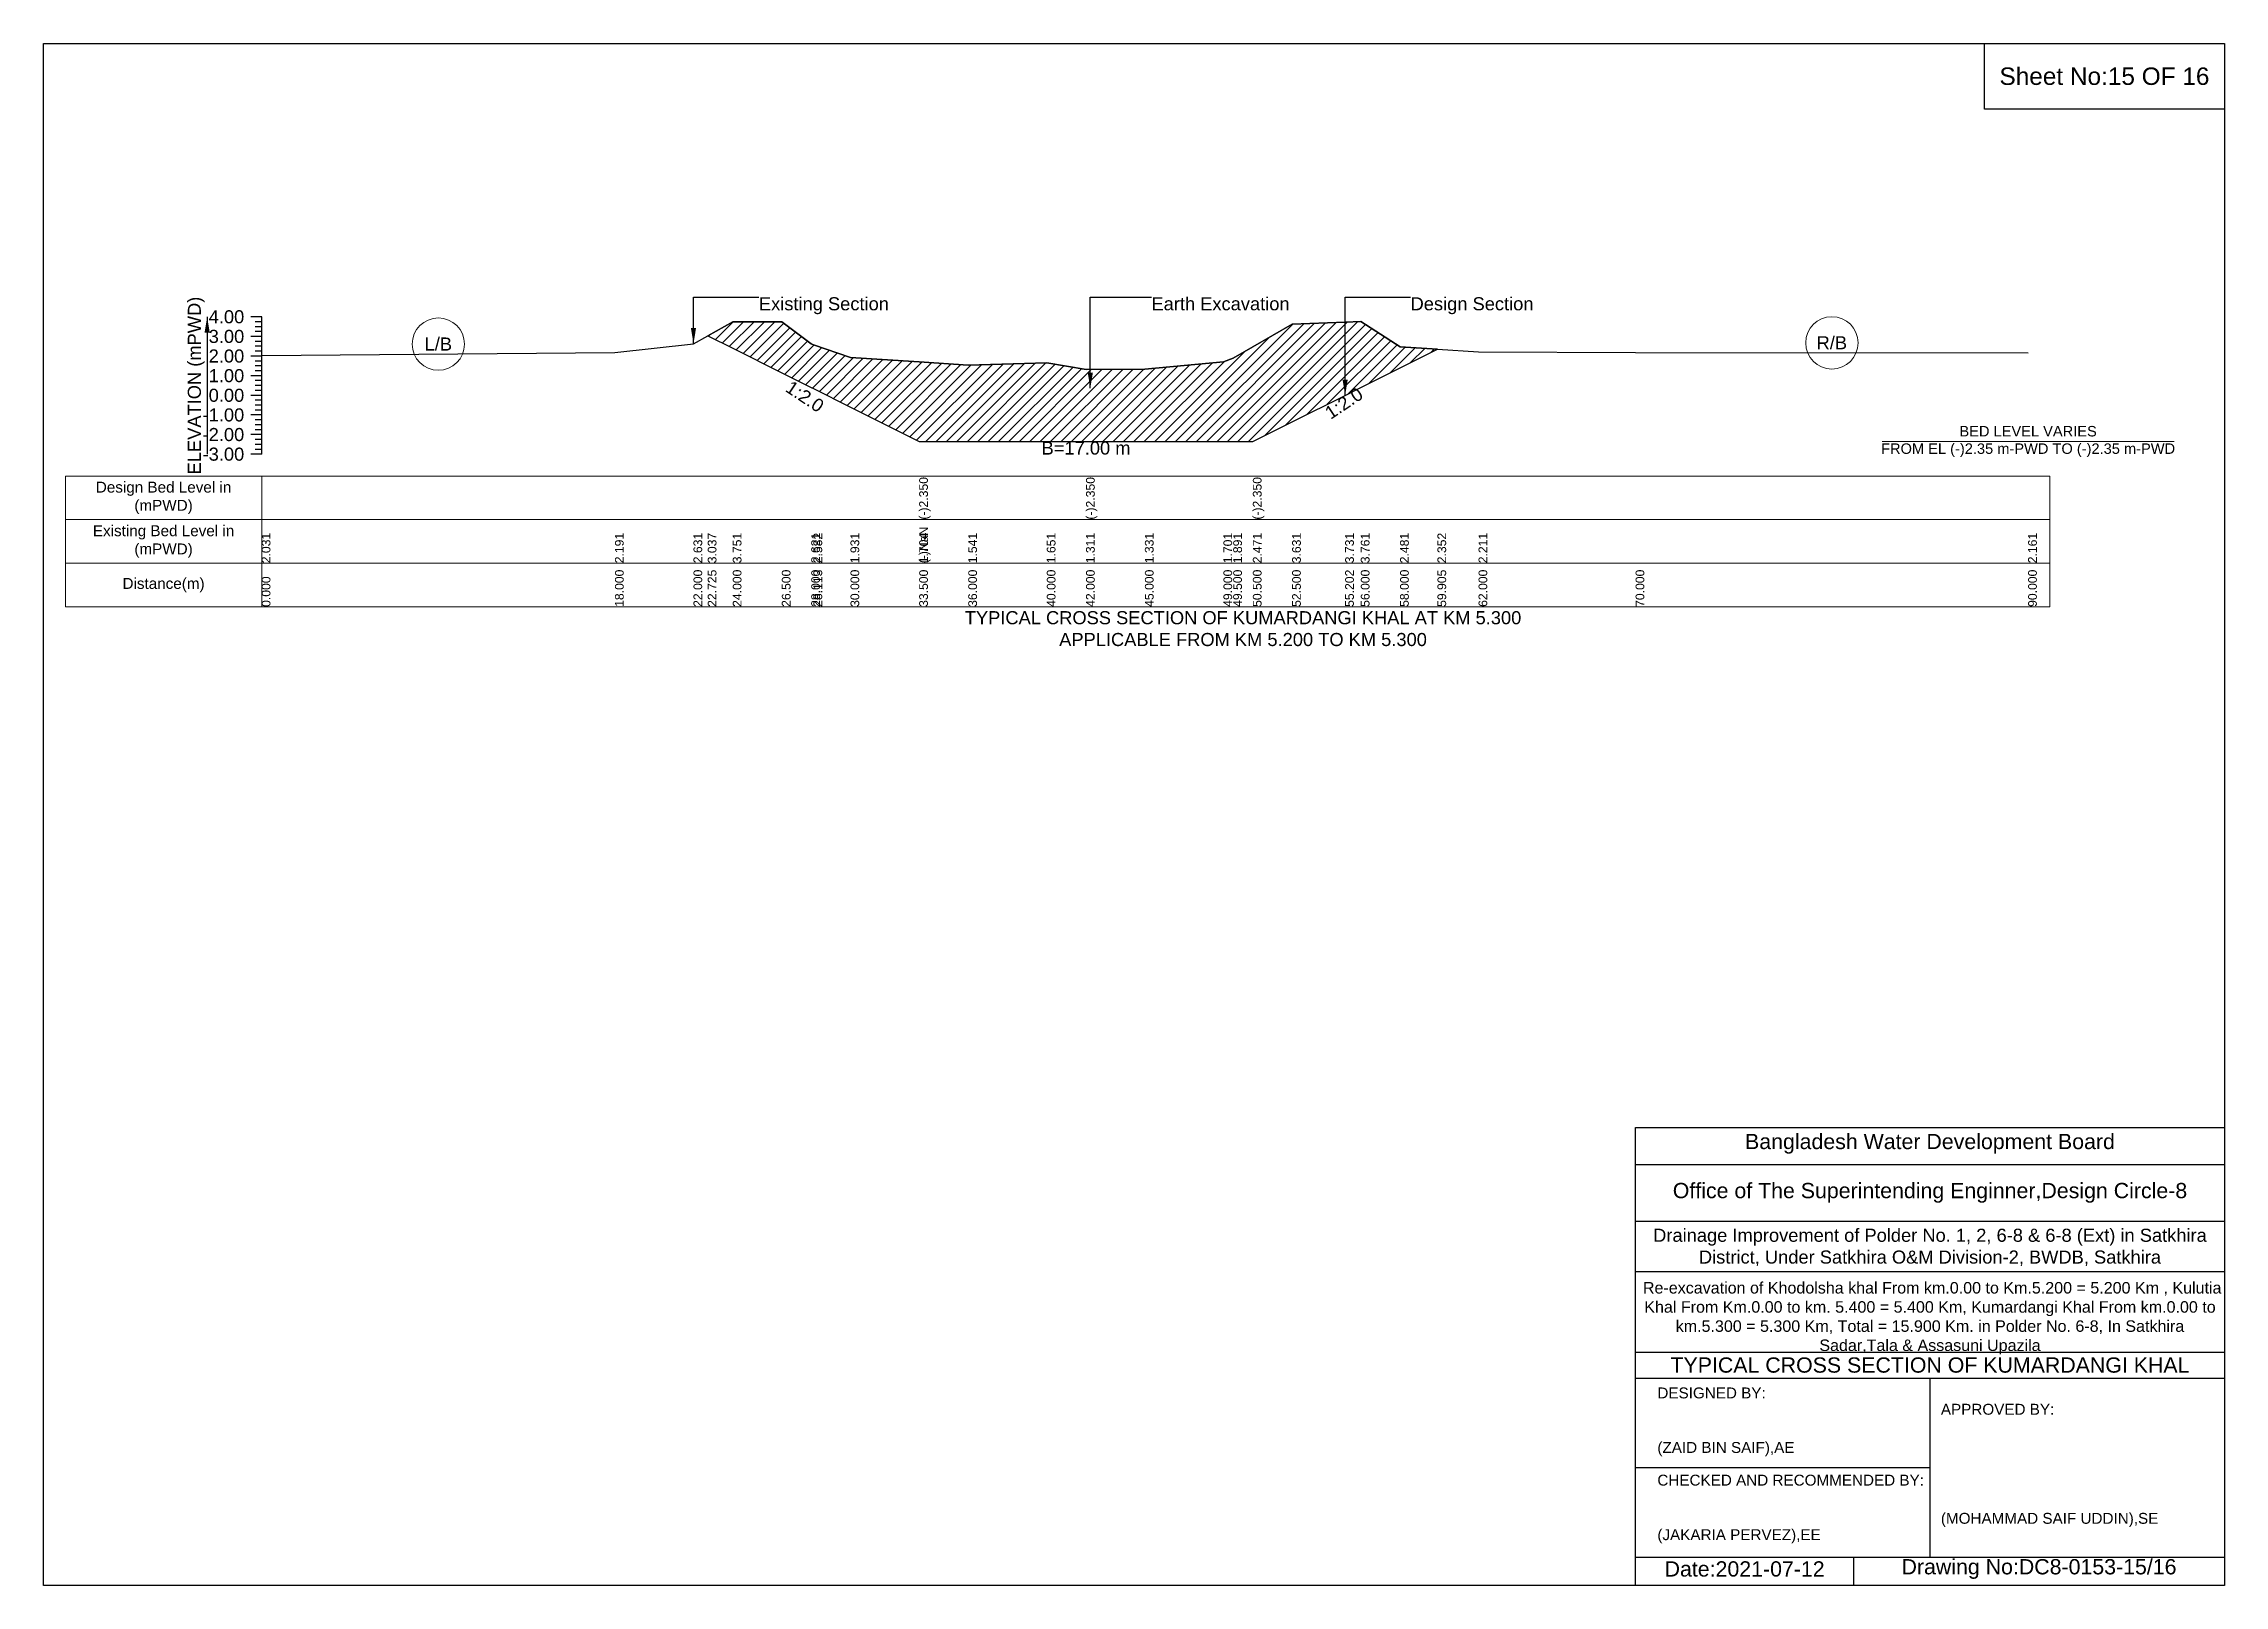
# Model space of a CAD drawing. Header units: inches. Extents: x 91000 to 568000, y -5656 to 0.
# Drawn here: x 550000 to 558000, y -5656 to 0 of the extents above; entities that cross this region are included whole.
import ezdxf

# ---------------------------------------------------------------- set-up
doc = ezdxf.new("R2010")
doc.units = ezdxf.units.IN
doc.header["$LTSCALE"] = 7
doc.header["$MEASUREMENT"] = 0
for name, color, linetype, lineweight in [('Cross section Data Border', 7, 'Continuous', 9), ('Cross Section Labels', 7, 'Continuous', 9), ('Existing_Bed_Level for Xsection', 7, 'Continuous', 25)]:
    doc.layers.add(name, color=color, linetype=linetype, lineweight=lineweight)
doc.styles.get("Standard").update_dxf_attribs({"font": 'arial.ttf'})
doc.dimstyles.get("Standard").update_dxf_attribs({"dimtxt": 0.18, "dimasz": 0.18, "dimexe": 0.18, "dimexo": 0.0625, "dimgap": 0.09, "dimtad": 0, "dimtih": 1, "dimtoh": 1, "dimdec": 4, "dimzin": 0, "dimdsep": 46, "dimtxsty": 'Standard', "dimcen": 0.09, "dimadec": 0, "dimazin": 0, "dimtfac": 1, "dimtdec": 4, "dimtofl": 0, "dimtmove": 0, "dimatfit": 3, "dimfxl": 1, "dimtolj": 1, "dimtzin": 0, "dimarcsym": 0})

msp = doc.modelspace()

# ---------------------------------------------------------------- texts
at = {"attachment_point": 5}
for s, insert, char_height in [('Sheet No:15 OF 16', (557560, -120), 64), ('Bangladesh Water Development Board', (556920, -4036), 56), ('Office of The Superintending Enginner,Design Circle-8', (556920, -4216), 56)]:
    msp.add_mtext(s, dxfattribs=dict(at, insert=insert, char_height=char_height))
for s, insert, char_height, width, attachment_point in [('Drainage Improvement of Polder No. 1, 2, 6-8 & 6-8 (Ext) in Satkhira District, Under Satkhira O&M Division-2, BWDB, Satkhira', (556920, -4416), 48, 2240, 5), (' Re-excavation of Khodolsha khal From km.0.00 to Km.5.200 = 5.200 Km , Kulutia Khal From Km.0.00 to km. 5.400 = 5.400 Km, Kumardangi Khal From km.0.00 to km.5.300 = 5.300 Km, Total = 15.900 Km. in Polder No. 6-8, In Satkhira Sadar,Tala & Assasuni Upazila', (556920, -4676), 42.1524, 2160, 5), ('TYPICAL CROSS SECTION OF KUMARDANGI KHAL', (556920, -4848), 56, 2240, 5), ('DESIGNED BY:^J^J^J(ZAID BIN SAIF),AE', (555920, -5056), 40, 1120, 4), ('APPROVED BY:^J^J^J^J^J^J(MOHAMMAD SAIF UDDIN),SE', (556960, -5216), 40, 1120, 4), ('CHECKED AND RECOMMENDED BY:^J^J^J(JAKARIA PERVEZ),EE', (555920, -5376), 40, 1120, 4), ('Date:2021-07-12', (556240, -5596), 56, 1120, 5), ('Drawing No:DC8-0153-15/16', (557320, -5596), 56, 1760, 5)]:
    msp.add_mtext(s, dxfattribs=dict(insert=insert, char_height=char_height, width=width, attachment_point=attachment_point))
at = {"layer": 'Cross section Data Border', "char_height": 40, "width": 640, "attachment_point": 5}
for s, insert in [('Design Bed Level in (mPWD)', (550440, -1666.4)), ('Existing Bed Level in (mPWD)', (550440, -1826.4)), ('Distance(m)', (550440, -1986.4))]:
    msp.add_mtext(s, dxfattribs=dict(at, insert=insert))
at = {"layer": 'Cross Section Labels'}
for s, insert, char_height, attachment_point in [('Existing Section', (552624, -930.4), 48, 1), ('Earth Excavation', (554064, -930.4), 48, 1), ('Design Section', (555014.6, -930.4), 48, 1), ('L/B', (551448, -1102.4), 48, 5), ('R/B', (556560, -1097.7), 48, 5), ('BED LEVEL VARIES ^JFROM EL (-)2.35 m-PWD TO (-)2.35 m-PWD', (557280, -1459.6), 38.4, 5), ('B=17.00 m', (553824, -1459.6), 48, 2), ('TYPICAL CROSS SECTION OF KUMARDANGI KHAL AT KM 5.300^JAPPLICABLE FROM KM 5.200 TO KM 5.300', (554400, -2146.4), 48, 5)]:
    msp.add_mtext(s, dxfattribs=dict(at, insert=insert, char_height=char_height, attachment_point=attachment_point))
at = {"layer": 'Cross Section Labels', "char_height": 48, "attachment_point": 2}
for insert, rotation in [((552806.1, -1274.7), 326.30993), ((554756.6, -1299.3), 33.69007)]:
    msp.add_mtext('1:2.0', dxfattribs=dict(at, insert=insert, rotation=rotation))
at = {"layer": 'Existing_Bed_Level for Xsection', "rotation": 90}
for s, insert, char_height, attachment_point in [('ELEVATION (mPWD)', (550560, -1254.4), 48, 5), ('(-)2.350', (553212, -1746.4), 32, 1), ('(-)2.350', (553824, -1746.4), 32, 1), ('(-)2.350', (554436, -1746.4), 32, 1), ('2.031', (550800, -1906.4), 32, 1), ('2.191', (552096, -1906.4), 32, 1), ('2.191', (552096, -1906.4), 32, 1), ('2.631', (552384, -1906.4), 32, 1), ('3.037', (552436.2, -1906.4), 32, 1), ('3.751', (552528, -1906.4), 32, 1), ('3.751', (552528, -1906.4), 32, 1), ('2.621', (552816, -1906.4), 32, 1), ('2.582', (552824.1, -1906.4), 32, 1), ('1.931', (552960, -1906.4), 32, 1), ('(-)NaN', (553212, -1906.4), 32, 1), ('1.704', (553212, -1906.4), 32, 1), ('1.704', (553212, -1906.4), 32, 1), ('1.541', (553392, -1906.4), 32, 1), ('1.651', (553680, -1906.4), 32, 1), ('1.311', (553824, -1906.4), 32, 1), ('1.311', (553824, -1906.4), 32, 1), ('1.311', (553824, -1906.4), 32, 1), ('1.331', (554040, -1906.4), 32, 1), ('1.701', (554328, -1906.4), 32, 1), ('1.891', (554364, -1906.4), 32, 1), ('2.471', (554436, -1906.4), 32, 1), ('2.471', (554436, -1906.4), 32, 1), ('2.471', (554436, -1906.4), 32, 1), ('3.631', (554580, -1906.4), 32, 1), ('3.731', (554774.6, -1906.4), 32, 1), ('3.761', (554832, -1906.4), 32, 1), ('2.481', (554976, -1906.4), 32, 1), ('2.352', (555113.1, -1906.4), 32, 1), ('2.211', (555264, -1906.4), 32, 1), ('2.161', (557280, -1906.4), 32, 1), ('0.000', (550800, -2066.4), 32, 1), ('18.000', (552096, -2066.4), 32, 1), ('22.000', (552384, -2066.4), 32, 1), ('22.725', (552436.2, -2066.4), 32, 1), ('24.000', (552528, -2066.4), 32, 1), ('26.500', (552708, -2066.4), 32, 1), ('28.000', (552816, -2066.4), 32, 1), ('28.113', (552824.1, -2066.4), 32, 1), ('30.000', (552960, -2066.4), 32, 1), ('33.500', (553212, -2066.4), 32, 1), ('33.500', (553212, -2066.4), 32, 1), ('33.500', (553212, -2066.4), 32, 1), ('36.000', (553392, -2066.4), 32, 1), ('40.000', (553680, -2066.4), 32, 1), ('42.000', (553824, -2066.4), 32, 1), ('42.000', (553824, -2066.4), 32, 1), ('42.000', (553824, -2066.4), 32, 1), ('45.000', (554040, -2066.4), 32, 1), ('49.000', (554328, -2066.4), 32, 1), ('49.500', (554364, -2066.4), 32, 1), ('50.500', (554436, -2066.4), 32, 1), ('50.500', (554436, -2066.4), 32, 1), ('50.500', (554436, -2066.4), 32, 1), ('52.500', (554580, -2066.4), 32, 1), ('55.202', (554774.6, -2066.4), 32, 1), ('56.000', (554832, -2066.4), 32, 1), ('58.000', (554976, -2066.4), 32, 1), ('59.905', (555113.1, -2066.4), 32, 1), ('62.000', (555264, -2066.4), 32, 1), ('70.000', (555840, -2066.4), 32, 1), ('90.000', (557280, -2066.4), 32, 1)]:
    msp.add_mtext(s, dxfattribs=dict(at, insert=insert, char_height=char_height, attachment_point=attachment_point))
at = {"layer": 'Existing_Bed_Level for Xsection', "char_height": 48, "attachment_point": 6}
for s, insert in [('4.00', (550736, -1002.4)), ('3.00', (550736, -1074.4)), ('2.00', (550736, -1146.4)), ('1.00', (550736, -1218.4)), ('0.00', (550736, -1290.4)), ('-1.00', (550736, -1362.4)), ('-2.00', (550736, -1434.4)), ('-3.00', (550736, -1506.4))]:
    msp.add_mtext(s, dxfattribs=dict(at, insert=insert))

# ---------------------------------------------------------------- hatches: boundary and pattern name
at = {"layer": 'Existing_Bed_Level for Xsection'}
h = msp.add_hatch(dxfattribs=at)
h.set_pattern_fill('ANSI31', color=256, scale=216, style=0)
h.paths.add_polyline_path([(552436.2, -1071.7), (552528, -1117.6), (552708, -1207.6), (552816, -1261.6), (552824.1, -1265.7), (552960, -1333.6), (553212, -1459.6), (553392, -1459.6), (553680, -1459.6), (553824, -1459.6), (554040, -1459.6), (554328, -1459.6), (554364, -1459.6), (554436, -1459.6), (554580, -1387.6), (554774.6, -1290.3), (554832, -1261.6), (554976, -1189.6), (555113.1, -1121), (554976, -1111.8), (554832, -1019.6), (554774.6, -1021.7), (554580, -1029), (554436, -1112.5), (554364, -1154.2), (554328, -1167.9), (554040, -1194.6), (553824, -1196), (553680, -1171.5), (553392, -1179.4), (553212, -1167.7), (552960, -1151.4), (552824.1, -1104.5), (552816, -1101.7), (552708, -1020.3), (552528, -1020.3)])

# ---------------------------------------------------------------- linework, layer by layer
for points in [[(550000, 0), (558000, 0), (558000, -5656), (550000, -5656)], [(557120, 0), (558000, 0), (558000, -240), (557120, -240)]]:
    msp.add_lwpolyline(points, close=True)
for points in [[(555840, -5656), (555840, -3976), (558000, -3976)], [(555840, -4112), (558000, -4112)], [(555840, -4320), (558000, -4320)], [(555840, -4504), (558000, -4504)], [(555840, -4800), (558000, -4800)], [(555840, -4896), (558000, -4896)], [(556920, -4896), (556920, -5552)], [(555840, -5224), (556920, -5224)], [(555840, -5552), (558000, -5552)], [(556640, -5552), (556640, -5656)]]:
    msp.add_lwpolyline(points)
at = {"layer": 'Cross section Data Border'}
msp.add_lwpolyline([(550080, -1586.4), (557360, -1586.4), (557360, -2066.4), (550080, -2066.4)], close=True, dxfattribs=at)
for points in [[(550800, -1586.4), (550800, -2066.4)], [(550080, -1746.4), (557360, -1746.4)], [(550080, -1906.4), (557360, -1906.4)]]:
    msp.add_lwpolyline(points, dxfattribs=at)
at = {"layer": 'Cross Section Labels'}
msp.add_lwpolyline([(556744.2, -1459.6), (557815.8, -1459.6)], dxfattribs=at)
for centre in [(551448, -1102.4), (556560, -1097.7)]:
    msp.add_circle(centre, 96, dxfattribs=at)
at = {"layer": 'Existing_Bed_Level for Xsection'}
for points in [[(550800, -1002.4), (550760, -1002.4)], [(550800, -1020.4), (550776, -1020.4)], [(550800, -1038.4), (550776, -1038.4)], [(550800, -1506.4), (550800, -1434.4), (550800, -1362.4), (550800, -1290.4), (550800, -1218.4), (550800, -1146.4), (550800, -1074.4), (550800, -1002.4)], [(550800, -1144.2), (552096, -1132.6), (552384, -1101), (552436.2, -1071.7), (552528, -1020.3), (552708, -1020.3), (552816, -1101.7), (552824.1, -1104.5), (552960, -1151.4), (553212, -1167.7), (553212, -1167.7), (553392, -1179.4), (553680, -1171.5), (553824, -1196), (553824, -1196), (554040, -1194.6), (554328, -1167.9), (554364, -1154.2), (554436, -1112.5), (554436, -1112.5), (554580, -1029), (554774.6, -1021.7), (554832, -1019.6), (554976, -1111.8), (555113.1, -1121), (555264, -1131.2), (555840, -1132.6), (557280, -1134.8)], [(550800, -1074.4), (550760, -1074.4)], [(550800, -1056.4), (550776, -1056.4)], [(550800, -1092.4), (550776, -1092.4)], [(550800, -1110.4), (550776, -1110.4)], [(550800, -1146.4), (550760, -1146.4)], [(550800, -1128.4), (550776, -1128.4)], [(550800, -1164.4), (550776, -1164.4)], [(550800, -1182.4), (550776, -1182.4)], [(550800, -1218.4), (550760, -1218.4)], [(550800, -1200.4), (550776, -1200.4)], [(550800, -1236.4), (550776, -1236.4)], [(550800, -1254.4), (550776, -1254.4)], [(550800, -1272.4), (550776, -1272.4)], [(550800, -1290.4), (550760, -1290.4)], [(550800, -1308.4), (550776, -1308.4)], [(550800, -1326.4), (550776, -1326.4)], [(550800, -1344.4), (550776, -1344.4)], [(550800, -1362.4), (550760, -1362.4)], [(550800, -1434.4), (550760, -1434.4)], [(550800, -1380.4), (550776, -1380.4)], [(550800, -1398.4), (550776, -1398.4)], [(550800, -1416.4), (550776, -1416.4)], [(550800, -1506.4), (550760, -1506.4)], [(550800, -1452.4), (550776, -1452.4)], [(550800, -1470.4), (550776, -1470.4)], [(550800, -1488.4), (550776, -1488.4)]]:
    msp.add_lwpolyline(points, dxfattribs=at)
msp.add_lwpolyline([(552436.2, -1071.7), (552528, -1117.6), (552708, -1207.6), (552816, -1261.6), (552824.1, -1265.7), (552960, -1333.6), (553212, -1459.6), (553212, -1459.6), (553392, -1459.6), (553680, -1459.6), (553824, -1459.6), (553824, -1459.6), (554040, -1459.6), (554328, -1459.6), (554364, -1459.6), (554436, -1459.6), (554436, -1459.6), (554580, -1387.6), (554774.6, -1290.3), (554832, -1261.6), (554976, -1189.6), (555113.1, -1121), (554976, -1111.8), (554832, -1019.6), (554774.6, -1021.7), (554580, -1029), (554436, -1112.5), (554436, -1112.5), (554364, -1154.2), (554328, -1167.9), (554040, -1194.6), (553824, -1196), (553824, -1196), (553680, -1171.5), (553392, -1179.4), (553212, -1167.7), (553212, -1167.7), (552960, -1151.4), (552824.1, -1104.5), (552816, -1101.7), (552708, -1020.3), (552528, -1020.3)], close=True, dxfattribs=at)

msp.set_redraw_order([(e.dxf.handle, doc.entitydb.next_handle()) for e in msp.query("TEXT MTEXT ATTDEF DIMENSION ARC_DIMENSION")])  # texts and dimensions are drawn at this point

# ---------------------------------------------------------------- leaders
at = {"layer": 'Cross Section Labels', "annotation_type": 0, "has_hookline": 1, "hookline_direction": 0}
for points, text_width in [([(552384, -1101), (552384, -930.4), (552623.9, -930.4)], 467.2), ([(553839.7, -1264.3), (553839.7, -930.4), (554063.9, -930.4)], 497), ([(554774.6, -1290.3), (554774.6, -930.4), (555014.5, -930.4)], 441.2)]:
    msp.add_leader(points, dimstyle='Standard', override={"dimasz": 57.6}, dxfattribs=dict(at, text_width=text_width))
at = {"layer": 'Existing_Bed_Level for Xsection'}
msp.add_leader([(550600, -1002.4), (550600, -1506.4)], dimstyle='Standard', override={"dimasz": 57.6}, dxfattribs=at)

doc.saveas('drawing.dxf')
